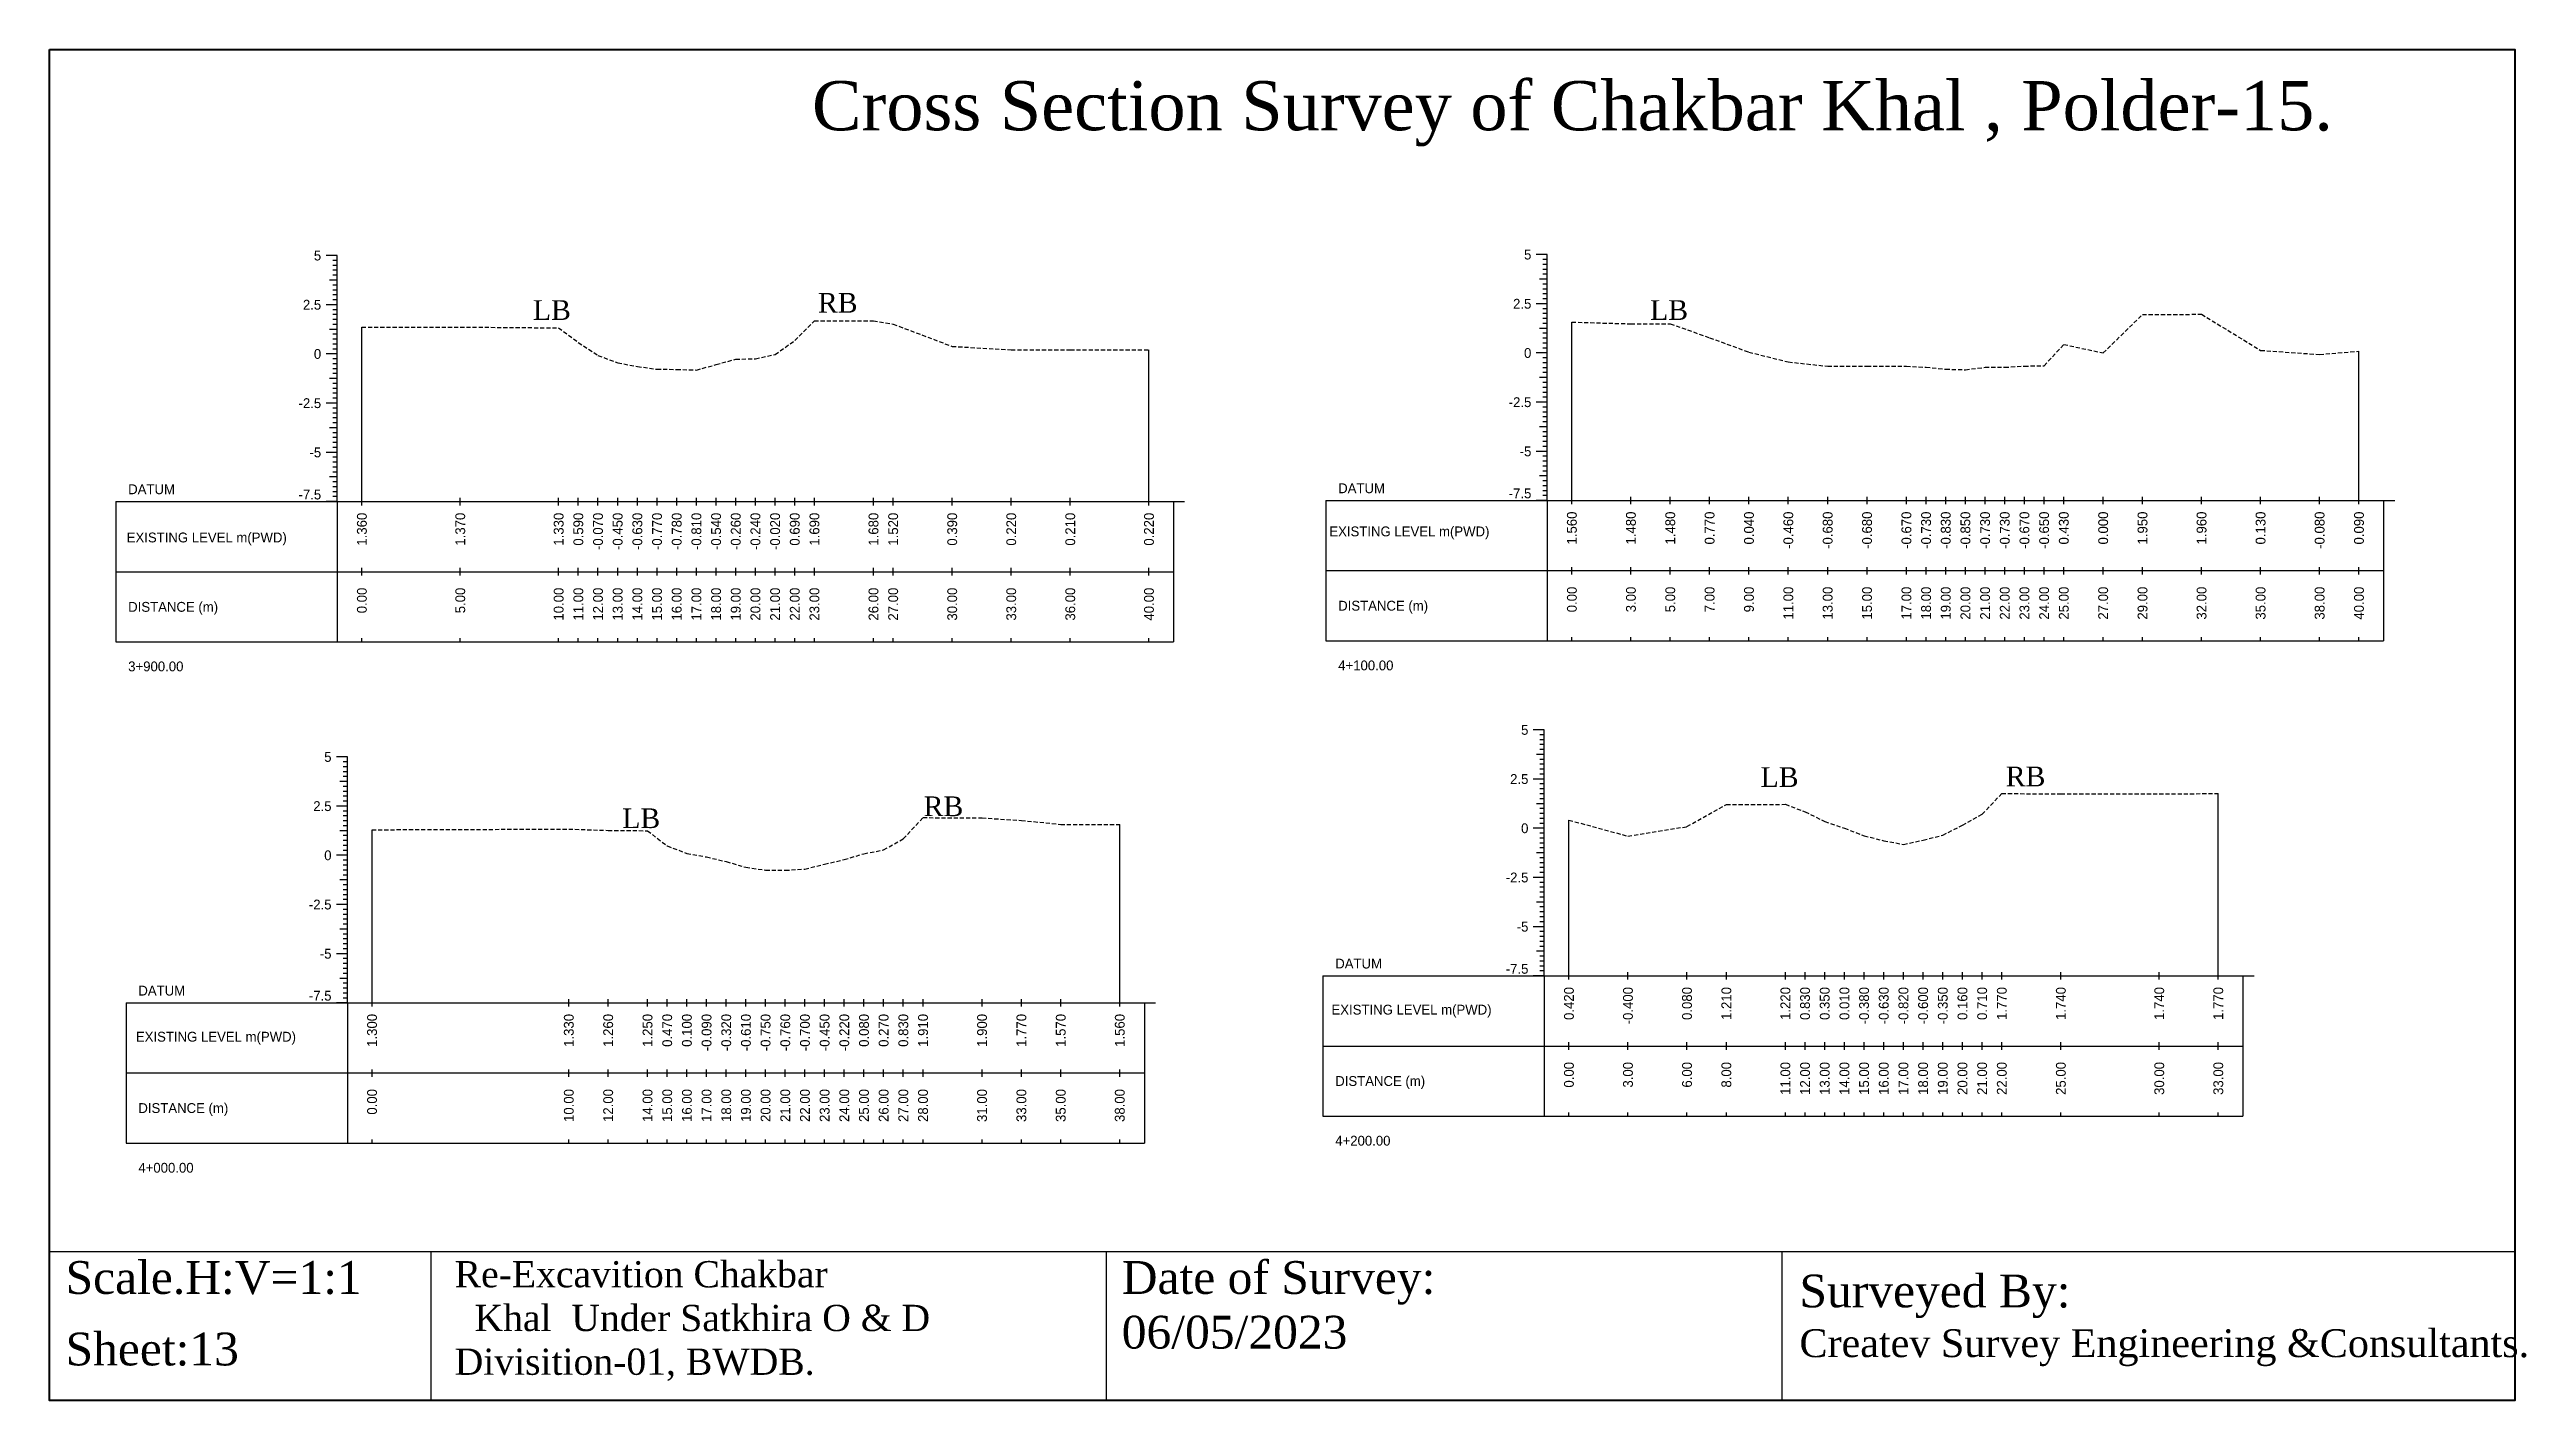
# Model space of a CAD drawing. Header units: inches. Extents: x 6579 to 9220, y -2276 to -1013.
# Drawn here: x 8180 to 8331.1, y -1828.8 to -1746.4 of the extents above; entities that cross this region are included whole.
import ezdxf
from ezdxf.enums import TextEntityAlignment as Align

# ---------------------------------------------------------------- set-up
doc = ezdxf.new("R2010")
doc.units = ezdxf.units.IN
doc.header["$MEASUREMENT"] = 0
doc.linetypes.add('HIDDEN', pattern=[0.375, 0.25, -0.125])
doc.layers.add('CS_Drawing', color=7, linetype='Continuous')
doc.layers.add('GL', color=3, linetype='HIDDEN')
doc.styles.add('romans', font='romans.shx')

msp = doc.modelspace()

# ---------------------------------------------------------------- texts
at = {"attachment_point": 1, "style": 'romans'}
for s, insert, char_height, width in [('{\\fTimes New Roman|b0|i0|c0|p18;Cross Section Survey of Chakbar Khal , Polder-15.}', (8226.52, -1748.37), 3, 89.3868), ('{\\fTimes New Roman|b0|i0|c0|p18;LB}', (8209.5, -1761.73), 1.2, 316.087), ('{\\fTimes New Roman|b0|i0|c0|p18;RB}', (8226.88, -1761.29), 1.2, 316.087), ('{\\fTimes New Roman|b0|i0|c0|p18;LB}', (8277.63, -1761.73), 1.2, 316.087), ('{\\fTimes New Roman|b0|i0|c0|p18;LB}', (8284.37, -1790.21), 1.2, 316.087), ('{\\fTimes New Roman|b0|i0|c0|p18;RB}', (8299.32, -1790.17), 1.2, 316.087), ('{\\fTimes New Roman|b0|i0|c0|p18;LB}', (8214.95, -1792.72), 1.2, 316.087), ('{\\fTimes New Roman|b0|i0|c0|p18;RB}', (8233.33, -1791.99), 1.2, 316.087), ('{\\fTimes New Roman|b0|i0|c0|p18;Scale.H:V=1:1}', (8181, -1820.32), 2, 22.2708), ('{\\fTimes New Roman|b0|i0|c0|p18;Re-Excavition Chakbar \\P  Khal  Under Satkhira O & D    Divisition-01, BWDB.}', (8204.73, -1820.32), 1.6, 38.8405), ('{\\fTimes New Roman|b0|i0|c0|p18;Date of Survey: 06/05/2023}', (8245.41, -1820.32), 2, 22.2708), ('{\\fTimes New Roman|b0|i0|c0|p18;Surveyed By:                                     \\H0.85x;Createv Survey Engineering &Consultants.}', (8286.74, -1821.14), 2, 45.2193), ('{\\fTimes New Roman|b0|i0|c0|p18;Sheet:13}', (8181, -1824.68), 2, 38.8405)]:
    msp.add_mtext(s, dxfattribs=dict(at, insert=insert, char_height=char_height, width=width))
at = {"layer": 'CS_Drawing'}
for s, p in [('5', (8196.59, -1759.01)), ('5', (8270.39, -1758.95)), ('2.5', (8196.59, -1762.01)), ('2.5', (8270.39, -1761.95)), ('0', (8196.59, -1765.01)), ('0', (8270.39, -1764.95)), ('-2.5', (8196.59, -1768.01)), ('-2.5', (8270.39, -1767.95)), ('-5', (8196.59, -1771.01)), ('-5', (8270.39, -1770.95)), ('5', (8270.21, -1787.93)), ('5', (8197.22, -1789.58)), ('2.5', (8270.21, -1790.93)), ('2.5', (8197.22, -1792.58)), ('0', (8270.21, -1793.93)), ('0', (8197.22, -1795.58)), ('-2.5', (8270.21, -1796.93)), ('-2.5', (8197.22, -1798.58)), ('-5', (8270.21, -1799.93)), ('-5', (8197.22, -1801.58))]:
    msp.add_text(s, height=0.6, dxfattribs=at).set_placement(p, align=Align.MIDDLE_RIGHT)
for s, p in [('DATUM', (8184.82, -1773.26)), ('DATUM', (8258.61, -1773.2)), ('EXISTING LEVEL m(PWD)', (8184.73, -1776.2)), ('EXISTING LEVEL m(PWD)', (8258.07, -1775.83)), ('DISTANCE (m)', (8184.82, -1780.43)), ('DISTANCE (m)', (8258.61, -1780.36)), ('3+900.00', (8184.82, -1784.06)), ('4+100.00', (8258.61, -1784)), ('DATUM', (8258.43, -1802.18)), ('DATUM', (8185.44, -1803.83)), ('EXISTING LEVEL m(PWD)', (8258.2, -1804.99)), ('EXISTING LEVEL m(PWD)', (8185.29, -1806.64)), ('DISTANCE (m)', (8258.43, -1809.34)), ('DISTANCE (m)', (8185.44, -1810.99)), ('4+200.00', (8258.43, -1812.98)), ('4+000.00', (8185.44, -1814.63))]:
    msp.add_text(s, height=0.6, dxfattribs=at).set_placement(p, align=Align.MIDDLE_LEFT)
for p in [(8196.59, -1773.88), (8270.39, -1773.81), (8270.21, -1802.8), (8197.22, -1804.44)]:
    msp.add_text('-7.5', height=0.6, dxfattribs=at).set_placement(p, align=Align.RIGHT)
for s, p in [('1.360', (8199.07, -1774.69)), ('1.370', (8205.07, -1774.69)), ('1.330', (8211.07, -1774.69)), ('0.590', (8212.27, -1774.69)), ('-0.070', (8213.47, -1774.69)), ('-0.450', (8214.67, -1774.69)), ('-0.630', (8215.87, -1774.69)), ('-0.770', (8217.07, -1774.69)), ('-0.780', (8218.27, -1774.69)), ('-0.810', (8219.47, -1774.69)), ('-0.540', (8220.67, -1774.69)), ('-0.260', (8221.87, -1774.69)), ('-0.240', (8223.07, -1774.69)), ('-0.020', (8224.27, -1774.69)), ('0.690', (8225.47, -1774.69)), ('1.690', (8226.67, -1774.69)), ('1.680', (8230.27, -1774.69)), ('1.520', (8231.47, -1774.69)), ('0.390', (8235.07, -1774.69)), ('0.220', (8238.67, -1774.69)), ('0.210', (8242.27, -1774.69)), ('0.220', (8247.07, -1774.69)), ('1.560', (8272.86, -1774.62)), ('1.480', (8276.46, -1774.62)), ('1.480', (8278.86, -1774.62)), ('0.770', (8281.26, -1774.62)), ('0.040', (8283.66, -1774.62)), ('-0.460', (8286.06, -1774.62)), ('-0.680', (8288.46, -1774.62)), ('-0.680', (8290.86, -1774.62)), ('-0.670', (8293.26, -1774.62)), ('-0.730', (8294.46, -1774.62)), ('-0.830', (8295.66, -1774.62)), ('-0.850', (8296.86, -1774.62)), ('-0.730', (8298.06, -1774.62)), ('-0.730', (8299.26, -1774.62)), ('-0.670', (8300.46, -1774.62)), ('-0.650', (8301.66, -1774.62)), ('0.430', (8302.86, -1774.62)), ('0.000', (8305.26, -1774.62)), ('1.950', (8307.66, -1774.62)), ('1.960', (8311.26, -1774.62)), ('0.130', (8314.86, -1774.62)), ('-0.080', (8318.46, -1774.62)), ('0.090', (8320.86, -1774.62)), ('0.00', (8199.07, -1779.26)), ('5.00', (8205.07, -1779.26)), ('10.00', (8211.07, -1779.26)), ('11.00', (8212.27, -1779.26)), ('12.00', (8213.47, -1779.26)), ('13.00', (8214.67, -1779.26)), ('14.00', (8215.87, -1779.26)), ('15.00', (8217.07, -1779.26)), ('16.00', (8218.27, -1779.26)), ('17.00', (8219.47, -1779.26)), ('18.00', (8220.67, -1779.26)), ('19.00', (8221.87, -1779.26)), ('20.00', (8223.07, -1779.26)), ('21.00', (8224.27, -1779.26)), ('22.00', (8225.47, -1779.26)), ('23.00', (8226.67, -1779.26)), ('26.00', (8230.27, -1779.26)), ('27.00', (8231.47, -1779.26)), ('30.00', (8235.07, -1779.26)), ('33.00', (8238.67, -1779.26)), ('36.00', (8242.27, -1779.26)), ('40.00', (8247.07, -1779.26)), ('0.00', (8272.86, -1779.2)), ('3.00', (8276.46, -1779.2)), ('5.00', (8278.86, -1779.2)), ('7.00', (8281.26, -1779.2)), ('9.00', (8283.66, -1779.2)), ('11.00', (8286.06, -1779.2)), ('13.00', (8288.46, -1779.2)), ('15.00', (8290.86, -1779.2)), ('17.00', (8293.26, -1779.2)), ('18.00', (8294.46, -1779.2)), ('19.00', (8295.66, -1779.2)), ('20.00', (8296.86, -1779.2)), ('21.00', (8298.06, -1779.2)), ('22.00', (8299.26, -1779.2)), ('23.00', (8300.46, -1779.2)), ('24.00', (8301.66, -1779.2)), ('25.00', (8302.86, -1779.2)), ('27.00', (8305.26, -1779.2)), ('29.00', (8307.66, -1779.2)), ('32.00', (8311.26, -1779.2)), ('35.00', (8314.86, -1779.2)), ('38.00', (8318.46, -1779.2)), ('40.00', (8320.86, -1779.2)), ('0.420', (8272.68, -1803.61)), ('-0.400', (8276.28, -1803.61)), ('0.080', (8279.88, -1803.61)), ('1.210', (8282.28, -1803.61)), ('1.220', (8285.88, -1803.61)), ('0.830', (8287.08, -1803.61)), ('0.350', (8288.28, -1803.61)), ('0.010', (8289.48, -1803.61)), ('-0.380', (8290.68, -1803.61)), ('-0.630', (8291.88, -1803.61)), ('-0.820', (8293.08, -1803.61)), ('-0.600', (8294.28, -1803.61)), ('-0.350', (8295.48, -1803.61)), ('0.160', (8296.68, -1803.61)), ('0.710', (8297.88, -1803.61)), ('1.770', (8299.08, -1803.61)), ('1.740', (8302.68, -1803.61)), ('1.740', (8308.68, -1803.61)), ('1.770', (8312.28, -1803.61)), ('1.300', (8199.69, -1805.25)), ('1.330', (8211.69, -1805.25)), ('1.260', (8214.09, -1805.25)), ('1.250', (8216.49, -1805.25)), ('0.470', (8217.69, -1805.25)), ('0.100', (8218.89, -1805.25)), ('-0.090', (8220.09, -1805.25)), ('-0.320', (8221.29, -1805.25)), ('-0.610', (8222.49, -1805.25)), ('-0.750', (8223.69, -1805.25)), ('-0.760', (8224.89, -1805.25)), ('-0.700', (8226.09, -1805.25)), ('-0.450', (8227.29, -1805.25)), ('-0.220', (8228.49, -1805.25)), ('0.080', (8229.69, -1805.25)), ('0.270', (8230.89, -1805.25)), ('0.830', (8232.09, -1805.25)), ('1.910', (8233.29, -1805.25)), ('1.900', (8236.89, -1805.25)), ('1.770', (8239.29, -1805.25)), ('1.570', (8241.69, -1805.25)), ('1.560', (8245.29, -1805.25)), ('0.00', (8272.68, -1808.18)), ('3.00', (8276.28, -1808.18)), ('6.00', (8279.88, -1808.18)), ('8.00', (8282.28, -1808.18)), ('11.00', (8285.88, -1808.18)), ('12.00', (8287.08, -1808.18)), ('13.00', (8288.28, -1808.18)), ('14.00', (8289.48, -1808.18)), ('15.00', (8290.68, -1808.18)), ('16.00', (8291.88, -1808.18)), ('17.00', (8293.08, -1808.18)), ('18.00', (8294.28, -1808.18)), ('19.00', (8295.48, -1808.18)), ('20.00', (8296.68, -1808.18)), ('21.00', (8297.88, -1808.18)), ('22.00', (8299.08, -1808.18)), ('25.00', (8302.68, -1808.18)), ('30.00', (8308.68, -1808.18)), ('33.00', (8312.28, -1808.18)), ('0.00', (8199.69, -1809.83)), ('10.00', (8211.69, -1809.83)), ('12.00', (8214.09, -1809.83)), ('14.00', (8216.49, -1809.83)), ('15.00', (8217.69, -1809.83)), ('16.00', (8218.89, -1809.83)), ('17.00', (8220.09, -1809.83)), ('18.00', (8221.29, -1809.83)), ('19.00', (8222.49, -1809.83)), ('20.00', (8223.69, -1809.83)), ('21.00', (8224.89, -1809.83)), ('22.00', (8226.09, -1809.83)), ('23.00', (8227.29, -1809.83)), ('24.00', (8228.49, -1809.83)), ('25.00', (8229.69, -1809.83)), ('26.00', (8230.89, -1809.83)), ('27.00', (8232.09, -1809.83)), ('28.00', (8233.29, -1809.83)), ('31.00', (8236.89, -1809.83)), ('33.00', (8239.29, -1809.83)), ('35.00', (8241.69, -1809.83)), ('38.00', (8245.29, -1809.83))]:
    msp.add_text(s, height=0.6, rotation=90, dxfattribs=at).set_placement(p, align=Align.MIDDLE_RIGHT)

# ---------------------------------------------------------------- linework, layer by layer
at = {"color": 4, "lineweight": 40}
msp.add_lwpolyline([(8180.02, -1746.45), (8330.36, -1746.45), (8330.36, -1828.82), (8180.02, -1828.82)], close=True, dxfattribs=at)
for points in [[(8330.36, -1746.45), (8330.36, -1828.82)], [(8180.02, -1819.74), (8330.36, -1819.74)], [(8180.02, -1819.74), (8180.02, -1828.82)], [(8203.27, -1819.74), (8203.27, -1828.82)], [(8244.47, -1819.74), (8244.47, -1828.82)], [(8285.67, -1819.74), (8285.67, -1828.82)]]:
    msp.add_lwpolyline(points)
at = {"layer": 'CS_Drawing'}
for p, q in [((8197.57, -1759.01), (8196.89, -1759.01)), ((8197.57, -1759.01), (8197.1, -1759.01)), ((8197.57, -1759.01), (8197.3, -1759.01)), ((8197.57, -1759.31), (8197.3, -1759.31)), ((8197.57, -1759.61), (8197.3, -1759.61)), ((8197.57, -1774.01), (8197.57, -1759.01)), ((8271.36, -1758.95), (8270.69, -1758.95)), ((8271.36, -1758.95), (8270.89, -1758.95)), ((8271.36, -1758.95), (8271.09, -1758.95)), ((8271.36, -1759.25), (8271.09, -1759.25)), ((8271.36, -1759.55), (8271.09, -1759.55)), ((8271.36, -1773.95), (8271.36, -1758.95)), ((8197.57, -1760.51), (8197.1, -1760.51)), ((8197.57, -1759.91), (8197.3, -1759.91)), ((8197.57, -1760.21), (8197.3, -1760.21)), ((8197.57, -1760.51), (8197.3, -1760.51)), ((8197.57, -1760.81), (8197.3, -1760.81)), ((8197.57, -1761.11), (8197.3, -1761.11)), ((8271.36, -1760.45), (8270.89, -1760.45)), ((8271.36, -1759.85), (8271.09, -1759.85)), ((8271.36, -1760.15), (8271.09, -1760.15)), ((8271.36, -1760.45), (8271.09, -1760.45)), ((8271.36, -1760.75), (8271.09, -1760.75)), ((8271.36, -1761.05), (8271.09, -1761.05)), ((8197.57, -1762.01), (8196.89, -1762.01)), ((8197.57, -1762.01), (8197.1, -1762.01)), ((8197.57, -1761.41), (8197.3, -1761.41)), ((8197.57, -1761.71), (8197.3, -1761.71)), ((8197.57, -1762.01), (8197.3, -1762.01)), ((8197.57, -1762.31), (8197.3, -1762.31)), ((8197.57, -1762.61), (8197.3, -1762.61)), ((8271.36, -1761.95), (8270.69, -1761.95)), ((8271.36, -1761.95), (8270.89, -1761.95)), ((8271.36, -1761.35), (8271.09, -1761.35)), ((8271.36, -1761.65), (8271.09, -1761.65)), ((8271.36, -1761.95), (8271.09, -1761.95)), ((8271.36, -1762.25), (8271.09, -1762.25)), ((8271.36, -1762.55), (8271.09, -1762.55)), ((8197.57, -1763.51), (8197.1, -1763.51)), ((8197.57, -1762.91), (8197.3, -1762.91)), ((8197.57, -1763.21), (8197.3, -1763.21)), ((8197.57, -1763.51), (8197.3, -1763.51)), ((8197.57, -1763.81), (8197.3, -1763.81)), ((8197.57, -1764.11), (8197.3, -1764.11)), ((8199.07, -1774.01), (8199.07, -1763.38)), ((8271.36, -1763.45), (8270.89, -1763.45)), ((8271.36, -1762.85), (8271.09, -1762.85)), ((8271.36, -1763.15), (8271.09, -1763.15)), ((8271.36, -1763.45), (8271.09, -1763.45)), ((8271.36, -1763.75), (8271.09, -1763.75)), ((8271.36, -1764.05), (8271.09, -1764.05)), ((8272.86, -1773.95), (8272.86, -1763.07)), ((8197.57, -1765.01), (8196.89, -1765.01)), ((8197.57, -1765.01), (8197.1, -1765.01)), ((8197.57, -1764.41), (8197.3, -1764.41)), ((8197.57, -1764.71), (8197.3, -1764.71)), ((8197.57, -1765.01), (8197.3, -1765.01)), ((8197.57, -1765.31), (8197.3, -1765.31)), ((8197.57, -1765.61), (8197.3, -1765.61)), ((8247.07, -1774.01), (8247.07, -1764.75)), ((8271.36, -1764.95), (8270.69, -1764.95)), ((8271.36, -1764.95), (8270.89, -1764.95)), ((8271.36, -1764.35), (8271.09, -1764.35)), ((8271.36, -1764.65), (8271.09, -1764.65)), ((8271.36, -1764.95), (8271.09, -1764.95)), ((8271.36, -1765.25), (8271.09, -1765.25)), ((8271.36, -1765.55), (8271.09, -1765.55)), ((8320.86, -1773.95), (8320.86, -1764.84)), ((8197.57, -1766.51), (8197.1, -1766.51)), ((8197.57, -1765.91), (8197.3, -1765.91)), ((8197.57, -1766.21), (8197.3, -1766.21)), ((8197.57, -1766.51), (8197.3, -1766.51)), ((8197.57, -1766.81), (8197.3, -1766.81)), ((8197.57, -1767.11), (8197.3, -1767.11)), ((8271.36, -1766.45), (8270.89, -1766.45)), ((8271.36, -1765.85), (8271.09, -1765.85)), ((8271.36, -1766.15), (8271.09, -1766.15)), ((8271.36, -1766.45), (8271.09, -1766.45)), ((8271.36, -1766.75), (8271.09, -1766.75)), ((8271.36, -1767.05), (8271.09, -1767.05)), ((8197.57, -1768.01), (8196.89, -1768.01)), ((8197.57, -1768.01), (8197.1, -1768.01)), ((8197.57, -1767.41), (8197.3, -1767.41)), ((8197.57, -1767.71), (8197.3, -1767.71)), ((8197.57, -1768.01), (8197.3, -1768.01)), ((8197.57, -1768.31), (8197.3, -1768.31)), ((8197.57, -1768.61), (8197.3, -1768.61)), ((8271.36, -1767.95), (8270.69, -1767.95)), ((8271.36, -1767.95), (8270.89, -1767.95)), ((8271.36, -1767.35), (8271.09, -1767.35)), ((8271.36, -1767.65), (8271.09, -1767.65)), ((8271.36, -1767.95), (8271.09, -1767.95)), ((8271.36, -1768.25), (8271.09, -1768.25)), ((8271.36, -1768.55), (8271.09, -1768.55)), ((8197.57, -1769.51), (8197.1, -1769.51)), ((8197.57, -1768.91), (8197.3, -1768.91)), ((8197.57, -1769.21), (8197.3, -1769.21)), ((8197.57, -1769.51), (8197.3, -1769.51)), ((8197.57, -1769.81), (8197.3, -1769.81)), ((8197.57, -1770.11), (8197.3, -1770.11)), ((8271.36, -1769.45), (8270.89, -1769.45)), ((8271.36, -1768.85), (8271.09, -1768.85)), ((8271.36, -1769.15), (8271.09, -1769.15)), ((8271.36, -1769.45), (8271.09, -1769.45)), ((8271.36, -1769.75), (8271.09, -1769.75)), ((8271.36, -1770.05), (8271.09, -1770.05)), ((8197.57, -1771.01), (8196.89, -1771.01)), ((8197.57, -1771.01), (8197.1, -1771.01)), ((8197.57, -1770.41), (8197.3, -1770.41)), ((8197.57, -1770.71), (8197.3, -1770.71)), ((8197.57, -1771.01), (8197.3, -1771.01)), ((8197.57, -1771.31), (8197.3, -1771.31)), ((8197.57, -1771.61), (8197.3, -1771.61)), ((8271.36, -1770.95), (8270.69, -1770.95)), ((8271.36, -1770.95), (8270.89, -1770.95)), ((8271.36, -1770.35), (8271.09, -1770.35)), ((8271.36, -1770.65), (8271.09, -1770.65)), ((8271.36, -1770.95), (8271.09, -1770.95)), ((8271.36, -1771.25), (8271.09, -1771.25)), ((8271.36, -1771.55), (8271.09, -1771.55)), ((8197.57, -1772.51), (8197.1, -1772.51)), ((8197.57, -1771.91), (8197.3, -1771.91)), ((8197.57, -1772.21), (8197.3, -1772.21)), ((8197.57, -1772.51), (8197.3, -1772.51)), ((8197.57, -1772.81), (8197.3, -1772.81)), ((8197.57, -1773.11), (8197.3, -1773.11)), ((8271.36, -1772.45), (8270.89, -1772.45)), ((8271.36, -1771.85), (8271.09, -1771.85)), ((8271.36, -1772.15), (8271.09, -1772.15)), ((8271.36, -1772.45), (8271.09, -1772.45)), ((8271.36, -1772.75), (8271.09, -1772.75)), ((8271.36, -1773.05), (8271.09, -1773.05)), ((8184.07, -1774.01), (8197.57, -1774.01)), ((8184.07, -1774.01), (8184.07, -1782.56)), ((8197.57, -1774.01), (8196.89, -1774.01)), ((8197.57, -1774.01), (8197.1, -1774.01)), ((8197.57, -1773.41), (8197.3, -1773.41)), ((8197.57, -1773.71), (8197.3, -1773.71)), ((8197.57, -1774.01), (8197.3, -1774.01)), ((8197.57, -1774.01), (8248.57, -1774.01)), ((8197.57, -1774.01), (8197.57, -1782.56)), ((8199.07, -1774.24), (8199.07, -1773.79)), ((8205.07, -1774.24), (8205.07, -1773.79)), ((8211.07, -1774.24), (8211.07, -1773.79)), ((8212.27, -1774.24), (8212.27, -1773.79)), ((8213.47, -1774.24), (8213.47, -1773.79)), ((8214.67, -1774.24), (8214.67, -1773.79)), ((8215.87, -1774.24), (8215.87, -1773.79)), ((8217.07, -1774.24), (8217.07, -1773.79)), ((8218.27, -1774.24), (8218.27, -1773.79)), ((8219.47, -1774.24), (8219.47, -1773.79)), ((8220.67, -1774.24), (8220.67, -1773.79)), ((8221.87, -1774.24), (8221.87, -1773.79)), ((8223.07, -1774.24), (8223.07, -1773.79)), ((8224.27, -1774.24), (8224.27, -1773.79)), ((8225.47, -1774.24), (8225.47, -1773.79)), ((8226.67, -1774.24), (8226.67, -1773.79)), ((8230.27, -1774.24), (8230.27, -1773.79)), ((8231.47, -1774.24), (8231.47, -1773.79)), ((8235.07, -1774.24), (8235.07, -1773.79)), ((8238.67, -1774.24), (8238.67, -1773.79)), ((8242.27, -1774.24), (8242.27, -1773.79)), ((8247.07, -1774.24), (8247.07, -1773.79)), ((8248.57, -1774.01), (8249.24, -1774.01)), ((8248.57, -1774.01), (8249.04, -1774.01)), ((8248.57, -1774.01), (8248.84, -1774.01)), ((8248.57, -1774.01), (8248.57, -1782.56)), ((8257.86, -1773.95), (8271.36, -1773.95)), ((8257.86, -1773.95), (8257.86, -1782.5)), ((8271.36, -1773.95), (8270.69, -1773.95)), ((8271.36, -1773.95), (8270.89, -1773.95)), ((8271.36, -1773.35), (8271.09, -1773.35)), ((8271.36, -1773.65), (8271.09, -1773.65)), ((8271.36, -1773.95), (8271.09, -1773.95)), ((8271.36, -1773.95), (8322.36, -1773.95)), ((8271.36, -1773.95), (8271.36, -1782.5)), ((8272.86, -1774.17), (8272.86, -1773.72)), ((8276.46, -1774.17), (8276.46, -1773.72)), ((8278.86, -1774.17), (8278.86, -1773.72)), ((8281.26, -1774.17), (8281.26, -1773.72)), ((8283.66, -1774.17), (8283.66, -1773.72)), ((8286.06, -1774.17), (8286.06, -1773.72)), ((8288.46, -1774.17), (8288.46, -1773.72)), ((8290.86, -1774.17), (8290.86, -1773.72)), ((8293.26, -1774.17), (8293.26, -1773.72)), ((8294.46, -1774.17), (8294.46, -1773.72)), ((8295.66, -1774.17), (8295.66, -1773.72)), ((8296.86, -1774.17), (8296.86, -1773.72)), ((8298.06, -1774.17), (8298.06, -1773.72)), ((8299.26, -1774.17), (8299.26, -1773.72)), ((8300.46, -1774.17), (8300.46, -1773.72)), ((8301.66, -1774.17), (8301.66, -1773.72)), ((8302.86, -1774.17), (8302.86, -1773.72)), ((8305.26, -1774.17), (8305.26, -1773.72)), ((8307.66, -1774.17), (8307.66, -1773.72)), ((8311.26, -1774.17), (8311.26, -1773.72)), ((8314.86, -1774.17), (8314.86, -1773.72)), ((8318.46, -1774.17), (8318.46, -1773.72)), ((8320.86, -1774.17), (8320.86, -1773.72)), ((8322.36, -1773.95), (8323.04, -1773.95)), ((8322.36, -1773.95), (8322.84, -1773.95)), ((8322.36, -1773.95), (8322.63, -1773.95)), ((8322.36, -1773.95), (8322.36, -1782.5)), ((8184.07, -1778.29), (8197.57, -1778.29)), ((8197.57, -1778.29), (8248.57, -1778.29)), ((8197.57, -1778.29), (8248.57, -1778.29)), ((8199.07, -1778.51), (8199.07, -1778.06)), ((8205.07, -1778.51), (8205.07, -1778.06)), ((8211.07, -1778.51), (8211.07, -1778.06)), ((8212.27, -1778.51), (8212.27, -1778.06)), ((8213.47, -1778.51), (8213.47, -1778.06)), ((8214.67, -1778.51), (8214.67, -1778.06)), ((8215.87, -1778.51), (8215.87, -1778.06)), ((8217.07, -1778.51), (8217.07, -1778.06)), ((8218.27, -1778.51), (8218.27, -1778.06)), ((8219.47, -1778.51), (8219.47, -1778.06)), ((8220.67, -1778.51), (8220.67, -1778.06)), ((8221.87, -1778.51), (8221.87, -1778.06)), ((8223.07, -1778.51), (8223.07, -1778.06)), ((8224.27, -1778.51), (8224.27, -1778.06)), ((8225.47, -1778.51), (8225.47, -1778.06)), ((8226.67, -1778.51), (8226.67, -1778.06)), ((8230.27, -1778.51), (8230.27, -1778.06)), ((8231.47, -1778.51), (8231.47, -1778.06)), ((8235.07, -1778.51), (8235.07, -1778.06)), ((8238.67, -1778.51), (8238.67, -1778.06)), ((8242.27, -1778.51), (8242.27, -1778.06)), ((8247.07, -1778.51), (8247.07, -1778.06)), ((8257.86, -1778.22), (8271.36, -1778.22)), ((8271.36, -1778.22), (8322.36, -1778.22)), ((8271.36, -1778.22), (8322.36, -1778.22)), ((8272.86, -1778.45), (8272.86, -1778)), ((8276.46, -1778.45), (8276.46, -1778)), ((8278.86, -1778.45), (8278.86, -1778)), ((8281.26, -1778.45), (8281.26, -1778)), ((8283.66, -1778.45), (8283.66, -1778)), ((8286.06, -1778.45), (8286.06, -1778)), ((8288.46, -1778.45), (8288.46, -1778)), ((8290.86, -1778.45), (8290.86, -1778)), ((8293.26, -1778.45), (8293.26, -1778)), ((8294.46, -1778.45), (8294.46, -1778)), ((8295.66, -1778.45), (8295.66, -1778)), ((8296.86, -1778.45), (8296.86, -1778)), ((8298.06, -1778.45), (8298.06, -1778)), ((8299.26, -1778.45), (8299.26, -1778)), ((8300.46, -1778.45), (8300.46, -1778)), ((8301.66, -1778.45), (8301.66, -1778)), ((8302.86, -1778.45), (8302.86, -1778)), ((8305.26, -1778.45), (8305.26, -1778)), ((8307.66, -1778.45), (8307.66, -1778)), ((8311.26, -1778.45), (8311.26, -1778)), ((8314.86, -1778.45), (8314.86, -1778)), ((8318.46, -1778.45), (8318.46, -1778)), ((8320.86, -1778.45), (8320.86, -1778)), ((8199.07, -1782.56), (8199.07, -1782.34)), ((8205.07, -1782.56), (8205.07, -1782.34)), ((8211.07, -1782.56), (8211.07, -1782.34)), ((8212.27, -1782.56), (8212.27, -1782.34)), ((8213.47, -1782.56), (8213.47, -1782.34)), ((8214.67, -1782.56), (8214.67, -1782.34)), ((8215.87, -1782.56), (8215.87, -1782.34)), ((8217.07, -1782.56), (8217.07, -1782.34)), ((8218.27, -1782.56), (8218.27, -1782.34)), ((8219.47, -1782.56), (8219.47, -1782.34)), ((8220.67, -1782.56), (8220.67, -1782.34)), ((8221.87, -1782.56), (8221.87, -1782.34)), ((8223.07, -1782.56), (8223.07, -1782.34)), ((8224.27, -1782.56), (8224.27, -1782.34)), ((8225.47, -1782.56), (8225.47, -1782.34)), ((8226.67, -1782.56), (8226.67, -1782.34)), ((8230.27, -1782.56), (8230.27, -1782.34)), ((8231.47, -1782.56), (8231.47, -1782.34)), ((8235.07, -1782.56), (8235.07, -1782.34)), ((8238.67, -1782.56), (8238.67, -1782.34)), ((8242.27, -1782.56), (8242.27, -1782.34)), ((8247.07, -1782.56), (8247.07, -1782.34)), ((8272.86, -1782.5), (8272.86, -1782.27)), ((8276.46, -1782.5), (8276.46, -1782.27)), ((8278.86, -1782.5), (8278.86, -1782.27)), ((8281.26, -1782.5), (8281.26, -1782.27)), ((8283.66, -1782.5), (8283.66, -1782.27)), ((8286.06, -1782.5), (8286.06, -1782.27)), ((8288.46, -1782.5), (8288.46, -1782.27)), ((8290.86, -1782.5), (8290.86, -1782.27)), ((8293.26, -1782.5), (8293.26, -1782.27)), ((8294.46, -1782.5), (8294.46, -1782.27)), ((8295.66, -1782.5), (8295.66, -1782.27)), ((8296.86, -1782.5), (8296.86, -1782.27)), ((8298.06, -1782.5), (8298.06, -1782.27)), ((8299.26, -1782.5), (8299.26, -1782.27)), ((8300.46, -1782.5), (8300.46, -1782.27)), ((8301.66, -1782.5), (8301.66, -1782.27)), ((8302.86, -1782.5), (8302.86, -1782.27)), ((8305.26, -1782.5), (8305.26, -1782.27)), ((8307.66, -1782.5), (8307.66, -1782.27)), ((8311.26, -1782.5), (8311.26, -1782.27)), ((8314.86, -1782.5), (8314.86, -1782.27)), ((8318.46, -1782.5), (8318.46, -1782.27)), ((8320.86, -1782.5), (8320.86, -1782.27)), ((8184.07, -1782.56), (8197.57, -1782.56)), ((8197.57, -1782.56), (8248.57, -1782.56)), ((8257.86, -1782.5), (8271.36, -1782.5)), ((8271.36, -1782.5), (8322.36, -1782.5)), ((8271.18, -1787.93), (8270.51, -1787.93)), ((8271.18, -1787.93), (8270.71, -1787.93)), ((8271.18, -1787.93), (8270.91, -1787.93)), ((8271.18, -1788.23), (8270.91, -1788.23)), ((8271.18, -1802.93), (8271.18, -1787.93)), ((8198.19, -1789.58), (8197.52, -1789.58)), ((8198.19, -1789.58), (8197.72, -1789.58)), ((8198.19, -1789.58), (8197.92, -1789.58)), ((8198.19, -1789.88), (8197.92, -1789.88)), ((8198.19, -1804.58), (8198.19, -1789.58)), ((8271.18, -1789.43), (8270.71, -1789.43)), ((8271.18, -1788.53), (8270.91, -1788.53)), ((8271.18, -1788.83), (8270.91, -1788.83)), ((8271.18, -1789.13), (8270.91, -1789.13)), ((8271.18, -1789.43), (8270.91, -1789.43)), ((8271.18, -1789.73), (8270.91, -1789.73)), ((8198.19, -1791.08), (8197.72, -1791.08)), ((8198.19, -1790.18), (8197.92, -1790.18)), ((8198.19, -1790.48), (8197.92, -1790.48)), ((8198.19, -1790.78), (8197.92, -1790.78)), ((8198.19, -1791.08), (8197.92, -1791.08)), ((8198.19, -1791.38), (8197.92, -1791.38)), ((8271.18, -1790.93), (8270.51, -1790.93)), ((8271.18, -1790.93), (8270.71, -1790.93)), ((8271.18, -1790.03), (8270.91, -1790.03)), ((8271.18, -1790.33), (8270.91, -1790.33)), ((8271.18, -1790.63), (8270.91, -1790.63)), ((8271.18, -1790.93), (8270.91, -1790.93)), ((8271.18, -1791.23), (8270.91, -1791.23)), ((8198.19, -1792.58), (8197.52, -1792.58)), ((8198.19, -1792.58), (8197.72, -1792.58)), ((8198.19, -1791.68), (8197.92, -1791.68)), ((8198.19, -1791.98), (8197.92, -1791.98)), ((8198.19, -1792.28), (8197.92, -1792.28)), ((8198.19, -1792.58), (8197.92, -1792.58)), ((8198.19, -1792.88), (8197.92, -1792.88)), ((8271.18, -1792.43), (8270.71, -1792.43)), ((8271.18, -1791.53), (8270.91, -1791.53)), ((8271.18, -1791.83), (8270.91, -1791.83)), ((8271.18, -1792.13), (8270.91, -1792.13)), ((8271.18, -1792.43), (8270.91, -1792.43)), ((8271.18, -1792.73), (8270.91, -1792.73)), ((8312.28, -1802.93), (8312.28, -1791.81)), ((8198.19, -1794.08), (8197.72, -1794.08)), ((8198.19, -1793.18), (8197.92, -1793.18)), ((8198.19, -1793.48), (8197.92, -1793.48)), ((8198.19, -1793.78), (8197.92, -1793.78)), ((8198.19, -1794.08), (8197.92, -1794.08)), ((8198.19, -1794.38), (8197.92, -1794.38)), ((8199.69, -1804.58), (8199.69, -1794.02)), ((8245.29, -1804.58), (8245.29, -1793.7)), ((8271.18, -1793.93), (8270.51, -1793.93)), ((8271.18, -1793.93), (8270.71, -1793.93)), ((8271.18, -1793.03), (8270.91, -1793.03)), ((8271.18, -1793.33), (8270.91, -1793.33)), ((8271.18, -1793.63), (8270.91, -1793.63)), ((8271.18, -1793.93), (8270.91, -1793.93)), ((8271.18, -1794.23), (8270.91, -1794.23)), ((8272.68, -1802.93), (8272.68, -1793.43)), ((8198.19, -1795.58), (8197.52, -1795.58)), ((8198.19, -1795.58), (8197.72, -1795.58)), ((8198.19, -1794.68), (8197.92, -1794.68)), ((8198.19, -1794.98), (8197.92, -1794.98)), ((8198.19, -1795.28), (8197.92, -1795.28)), ((8198.19, -1795.58), (8197.92, -1795.58)), ((8198.19, -1795.88), (8197.92, -1795.88)), ((8271.18, -1795.43), (8270.71, -1795.43)), ((8271.18, -1794.53), (8270.91, -1794.53)), ((8271.18, -1794.83), (8270.91, -1794.83)), ((8271.18, -1795.13), (8270.91, -1795.13)), ((8271.18, -1795.43), (8270.91, -1795.43)), ((8271.18, -1795.73), (8270.91, -1795.73)), ((8198.19, -1797.08), (8197.72, -1797.08)), ((8198.19, -1796.18), (8197.92, -1796.18)), ((8198.19, -1796.48), (8197.92, -1796.48)), ((8198.19, -1796.78), (8197.92, -1796.78)), ((8198.19, -1797.08), (8197.92, -1797.08)), ((8198.19, -1797.38), (8197.92, -1797.38)), ((8271.18, -1796.93), (8270.51, -1796.93)), ((8271.18, -1796.93), (8270.71, -1796.93)), ((8271.18, -1796.03), (8270.91, -1796.03)), ((8271.18, -1796.33), (8270.91, -1796.33)), ((8271.18, -1796.63), (8270.91, -1796.63)), ((8271.18, -1796.93), (8270.91, -1796.93)), ((8271.18, -1797.23), (8270.91, -1797.23)), ((8198.19, -1798.58), (8197.52, -1798.58)), ((8198.19, -1798.58), (8197.72, -1798.58)), ((8198.19, -1797.68), (8197.92, -1797.68)), ((8198.19, -1797.98), (8197.92, -1797.98)), ((8198.19, -1798.28), (8197.92, -1798.28)), ((8198.19, -1798.58), (8197.92, -1798.58)), ((8198.19, -1798.88), (8197.92, -1798.88)), ((8271.18, -1798.43), (8270.71, -1798.43)), ((8271.18, -1797.53), (8270.91, -1797.53)), ((8271.18, -1797.83), (8270.91, -1797.83)), ((8271.18, -1798.13), (8270.91, -1798.13)), ((8271.18, -1798.43), (8270.91, -1798.43)), ((8271.18, -1798.73), (8270.91, -1798.73)), ((8198.19, -1800.08), (8197.72, -1800.08)), ((8198.19, -1799.18), (8197.92, -1799.18)), ((8198.19, -1799.48), (8197.92, -1799.48)), ((8198.19, -1799.78), (8197.92, -1799.78)), ((8198.19, -1800.08), (8197.92, -1800.08)), ((8198.19, -1800.38), (8197.92, -1800.38)), ((8271.18, -1799.93), (8270.51, -1799.93)), ((8271.18, -1799.93), (8270.71, -1799.93)), ((8271.18, -1799.03), (8270.91, -1799.03)), ((8271.18, -1799.33), (8270.91, -1799.33)), ((8271.18, -1799.63), (8270.91, -1799.63)), ((8271.18, -1799.93), (8270.91, -1799.93)), ((8271.18, -1800.23), (8270.91, -1800.23)), ((8198.19, -1801.58), (8197.52, -1801.58)), ((8198.19, -1801.58), (8197.72, -1801.58)), ((8198.19, -1800.68), (8197.92, -1800.68)), ((8198.19, -1800.98), (8197.92, -1800.98)), ((8198.19, -1801.28), (8197.92, -1801.28)), ((8198.19, -1801.58), (8197.92, -1801.58)), ((8198.19, -1801.88), (8197.92, -1801.88)), ((8271.18, -1801.43), (8270.71, -1801.43)), ((8271.18, -1800.53), (8270.91, -1800.53)), ((8271.18, -1800.83), (8270.91, -1800.83)), ((8271.18, -1801.13), (8270.91, -1801.13)), ((8271.18, -1801.43), (8270.91, -1801.43)), ((8271.18, -1801.73), (8270.91, -1801.73)), ((8271.18, -1802.03), (8270.91, -1802.03)), ((8198.19, -1803.08), (8197.72, -1803.08)), ((8198.19, -1802.18), (8197.92, -1802.18)), ((8198.19, -1802.48), (8197.92, -1802.48)), ((8198.19, -1802.78), (8197.92, -1802.78)), ((8198.19, -1803.08), (8197.92, -1803.08)), ((8198.19, -1803.38), (8197.92, -1803.38)), ((8257.68, -1802.93), (8271.18, -1802.93)), ((8257.68, -1802.93), (8257.68, -1811.48)), ((8271.18, -1802.93), (8270.51, -1802.93)), ((8271.18, -1802.93), (8270.71, -1802.93)), ((8271.18, -1802.33), (8270.91, -1802.33)), ((8271.18, -1802.63), (8270.91, -1802.63)), ((8271.18, -1802.93), (8270.91, -1802.93)), ((8271.18, -1802.93), (8313.78, -1802.93)), ((8271.18, -1802.93), (8271.18, -1811.48)), ((8272.68, -1803.16), (8272.68, -1802.71)), ((8276.28, -1803.16), (8276.28, -1802.71)), ((8279.88, -1803.16), (8279.88, -1802.71)), ((8282.28, -1803.16), (8282.28, -1802.71)), ((8285.88, -1803.16), (8285.88, -1802.71)), ((8287.08, -1803.16), (8287.08, -1802.71)), ((8288.28, -1803.16), (8288.28, -1802.71)), ((8289.48, -1803.16), (8289.48, -1802.71)), ((8290.68, -1803.16), (8290.68, -1802.71)), ((8291.88, -1803.16), (8291.88, -1802.71)), ((8293.08, -1803.16), (8293.08, -1802.71)), ((8294.28, -1803.16), (8294.28, -1802.71)), ((8295.48, -1803.16), (8295.48, -1802.71)), ((8296.68, -1803.16), (8296.68, -1802.71)), ((8297.88, -1803.16), (8297.88, -1802.71)), ((8299.08, -1803.16), (8299.08, -1802.71)), ((8302.68, -1803.16), (8302.68, -1802.71)), ((8308.68, -1803.16), (8308.68, -1802.71)), ((8312.28, -1803.16), (8312.28, -1802.71)), ((8313.78, -1802.93), (8314.46, -1802.93)), ((8313.78, -1802.93), (8314.25, -1802.93)), ((8313.78, -1802.93), (8314.05, -1802.93)), ((8313.78, -1802.93), (8313.78, -1811.48)), ((8184.69, -1804.58), (8198.19, -1804.58)), ((8184.69, -1804.58), (8184.69, -1813.13)), ((8198.19, -1804.58), (8197.52, -1804.58)), ((8198.19, -1804.58), (8197.72, -1804.58)), ((8198.19, -1803.68), (8197.92, -1803.68)), ((8198.19, -1803.98), (8197.92, -1803.98)), ((8198.19, -1804.28), (8197.92, -1804.28)), ((8198.19, -1804.58), (8197.92, -1804.58)), ((8198.19, -1804.58), (8246.79, -1804.58)), ((8198.19, -1804.58), (8198.19, -1813.13)), ((8199.69, -1804.8), (8199.69, -1804.35)), ((8211.69, -1804.8), (8211.69, -1804.35)), ((8214.09, -1804.8), (8214.09, -1804.35)), ((8216.49, -1804.8), (8216.49, -1804.35)), ((8217.69, -1804.8), (8217.69, -1804.35)), ((8218.89, -1804.8), (8218.89, -1804.35)), ((8220.09, -1804.8), (8220.09, -1804.35)), ((8221.29, -1804.8), (8221.29, -1804.35)), ((8222.49, -1804.8), (8222.49, -1804.35)), ((8223.69, -1804.8), (8223.69, -1804.35)), ((8224.89, -1804.8), (8224.89, -1804.35)), ((8226.09, -1804.8), (8226.09, -1804.35)), ((8227.29, -1804.8), (8227.29, -1804.35)), ((8228.49, -1804.8), (8228.49, -1804.35)), ((8229.69, -1804.8), (8229.69, -1804.35)), ((8230.89, -1804.8), (8230.89, -1804.35)), ((8232.09, -1804.8), (8232.09, -1804.35)), ((8233.29, -1804.8), (8233.29, -1804.35)), ((8236.89, -1804.8), (8236.89, -1804.35)), ((8239.29, -1804.8), (8239.29, -1804.35)), ((8241.69, -1804.8), (8241.69, -1804.35)), ((8245.29, -1804.8), (8245.29, -1804.35)), ((8246.79, -1804.58), (8247.47, -1804.58)), ((8246.79, -1804.58), (8247.27, -1804.58)), ((8246.79, -1804.58), (8247.06, -1804.58)), ((8246.79, -1804.58), (8246.79, -1813.13)), ((8257.68, -1807.21), (8271.18, -1807.21)), ((8271.18, -1807.21), (8313.78, -1807.21)), ((8271.18, -1807.21), (8313.78, -1807.21)), ((8272.68, -1807.43), (8272.68, -1806.98)), ((8276.28, -1807.43), (8276.28, -1806.98)), ((8279.88, -1807.43), (8279.88, -1806.98)), ((8282.28, -1807.43), (8282.28, -1806.98)), ((8285.88, -1807.43), (8285.88, -1806.98)), ((8287.08, -1807.43), (8287.08, -1806.98)), ((8288.28, -1807.43), (8288.28, -1806.98)), ((8289.48, -1807.43), (8289.48, -1806.98)), ((8290.68, -1807.43), (8290.68, -1806.98)), ((8291.88, -1807.43), (8291.88, -1806.98)), ((8293.08, -1807.43), (8293.08, -1806.98)), ((8294.28, -1807.43), (8294.28, -1806.98)), ((8295.48, -1807.43), (8295.48, -1806.98)), ((8296.68, -1807.43), (8296.68, -1806.98)), ((8297.88, -1807.43), (8297.88, -1806.98)), ((8299.08, -1807.43), (8299.08, -1806.98)), ((8302.68, -1807.43), (8302.68, -1806.98)), ((8308.68, -1807.43), (8308.68, -1806.98)), ((8312.28, -1807.43), (8312.28, -1806.98)), ((8184.69, -1808.85), (8198.19, -1808.85)), ((8198.19, -1808.85), (8246.79, -1808.85)), ((8198.19, -1808.85), (8246.79, -1808.85)), ((8199.69, -1809.08), (8199.69, -1808.63)), ((8211.69, -1809.08), (8211.69, -1808.63)), ((8214.09, -1809.08), (8214.09, -1808.63)), ((8216.49, -1809.08), (8216.49, -1808.63)), ((8217.69, -1809.08), (8217.69, -1808.63)), ((8218.89, -1809.08), (8218.89, -1808.63)), ((8220.09, -1809.08), (8220.09, -1808.63)), ((8221.29, -1809.08), (8221.29, -1808.63)), ((8222.49, -1809.08), (8222.49, -1808.63)), ((8223.69, -1809.08), (8223.69, -1808.63)), ((8224.89, -1809.08), (8224.89, -1808.63)), ((8226.09, -1809.08), (8226.09, -1808.63)), ((8227.29, -1809.08), (8227.29, -1808.63)), ((8228.49, -1809.08), (8228.49, -1808.63)), ((8229.69, -1809.08), (8229.69, -1808.63)), ((8230.89, -1809.08), (8230.89, -1808.63)), ((8232.09, -1809.08), (8232.09, -1808.63)), ((8233.29, -1809.08), (8233.29, -1808.63)), ((8236.89, -1809.08), (8236.89, -1808.63)), ((8239.29, -1809.08), (8239.29, -1808.63)), ((8241.69, -1809.08), (8241.69, -1808.63)), ((8245.29, -1809.08), (8245.29, -1808.63)), ((8257.68, -1811.48), (8271.18, -1811.48)), ((8271.18, -1811.48), (8313.78, -1811.48)), ((8272.68, -1811.48), (8272.68, -1811.26)), ((8276.28, -1811.48), (8276.28, -1811.26)), ((8279.88, -1811.48), (8279.88, -1811.26)), ((8282.28, -1811.48), (8282.28, -1811.26)), ((8285.88, -1811.48), (8285.88, -1811.26)), ((8287.08, -1811.48), (8287.08, -1811.26)), ((8288.28, -1811.48), (8288.28, -1811.26)), ((8289.48, -1811.48), (8289.48, -1811.26)), ((8290.68, -1811.48), (8290.68, -1811.26)), ((8291.88, -1811.48), (8291.88, -1811.26)), ((8293.08, -1811.48), (8293.08, -1811.26)), ((8294.28, -1811.48), (8294.28, -1811.26)), ((8295.48, -1811.48), (8295.48, -1811.26)), ((8296.68, -1811.48), (8296.68, -1811.26)), ((8297.88, -1811.48), (8297.88, -1811.26)), ((8299.08, -1811.48), (8299.08, -1811.26)), ((8302.68, -1811.48), (8302.68, -1811.26)), ((8308.68, -1811.48), (8308.68, -1811.26)), ((8312.28, -1811.48), (8312.28, -1811.26)), ((8184.69, -1813.13), (8198.19, -1813.13)), ((8198.19, -1813.13), (8246.79, -1813.13)), ((8199.69, -1813.13), (8199.69, -1812.9)), ((8211.69, -1813.13), (8211.69, -1812.9)), ((8214.09, -1813.13), (8214.09, -1812.9)), ((8216.49, -1813.13), (8216.49, -1812.9)), ((8217.69, -1813.13), (8217.69, -1812.9)), ((8218.89, -1813.13), (8218.89, -1812.9)), ((8220.09, -1813.13), (8220.09, -1812.9)), ((8221.29, -1813.13), (8221.29, -1812.9)), ((8222.49, -1813.13), (8222.49, -1812.9)), ((8223.69, -1813.13), (8223.69, -1812.9)), ((8224.89, -1813.13), (8224.89, -1812.9)), ((8226.09, -1813.13), (8226.09, -1812.9)), ((8227.29, -1813.13), (8227.29, -1812.9)), ((8228.49, -1813.13), (8228.49, -1812.9)), ((8229.69, -1813.13), (8229.69, -1812.9)), ((8230.89, -1813.13), (8230.89, -1812.9)), ((8232.09, -1813.13), (8232.09, -1812.9)), ((8233.29, -1813.13), (8233.29, -1812.9)), ((8236.89, -1813.13), (8236.89, -1812.9)), ((8239.29, -1813.13), (8239.29, -1812.9)), ((8241.69, -1813.13), (8241.69, -1812.9)), ((8245.29, -1813.13), (8245.29, -1812.9))]:
    msp.add_line(p, q, dxfattribs=at)
at = {"layer": 'GL'}
for points in [[(8272.86, -1763.07), (8276.46, -1763.17), (8278.86, -1763.17), (8281.26, -1764.02), (8283.66, -1764.9), (8286.06, -1765.5), (8288.46, -1765.76), (8290.86, -1765.76), (8293.26, -1765.75), (8294.46, -1765.82), (8295.66, -1765.94), (8296.86, -1765.97), (8298.06, -1765.82), (8299.26, -1765.82), (8300.46, -1765.75), (8301.66, -1765.73), (8302.86, -1764.43), (8305.26, -1764.95), (8307.66, -1762.61), (8311.26, -1762.59), (8314.86, -1764.79), (8318.46, -1765.04), (8320.86, -1764.84)], [(8199.07, -1763.38), (8205.07, -1763.37), (8211.07, -1763.42), (8212.27, -1764.31), (8213.47, -1765.1), (8214.67, -1765.55), (8215.87, -1765.77), (8217.07, -1765.94), (8218.27, -1765.95), (8219.47, -1765.99), (8220.67, -1765.66), (8221.87, -1765.33), (8223.07, -1765.3), (8224.27, -1765.04), (8225.47, -1764.19), (8226.67, -1762.99), (8230.27, -1763), (8231.47, -1763.19), (8235.07, -1764.55), (8238.67, -1764.75), (8242.27, -1764.76), (8247.07, -1764.75)], [(8272.68, -1793.43), (8276.28, -1794.41), (8279.88, -1793.83), (8282.28, -1792.48), (8285.88, -1792.47), (8287.08, -1792.93), (8288.28, -1793.51), (8289.48, -1793.92), (8290.68, -1794.39), (8291.88, -1794.69), (8293.08, -1794.91), (8294.28, -1794.65), (8295.48, -1794.35), (8296.68, -1793.74), (8297.88, -1793.08), (8299.08, -1791.81), (8302.68, -1791.84), (8308.68, -1791.84), (8312.28, -1791.81)], [(8199.69, -1794.02), (8211.69, -1793.98), (8214.09, -1794.06), (8216.49, -1794.08), (8217.69, -1795.01), (8218.89, -1795.46), (8220.09, -1795.68), (8221.29, -1795.96), (8222.49, -1796.31), (8223.69, -1796.48), (8224.89, -1796.49), (8226.09, -1796.42), (8227.29, -1796.12), (8228.49, -1795.84), (8229.69, -1795.48), (8230.89, -1795.25), (8232.09, -1794.58), (8233.29, -1793.28), (8236.89, -1793.3), (8239.29, -1793.45), (8241.69, -1793.69), (8245.29, -1793.7)]]:
    msp.add_lwpolyline(points, dxfattribs=at)

msp.set_redraw_order([(e.dxf.handle, doc.entitydb.next_handle()) for e in msp.query("TEXT MTEXT ATTDEF DIMENSION ARC_DIMENSION")])  # texts and dimensions are drawn at this point

doc.saveas('drawing.dxf')
